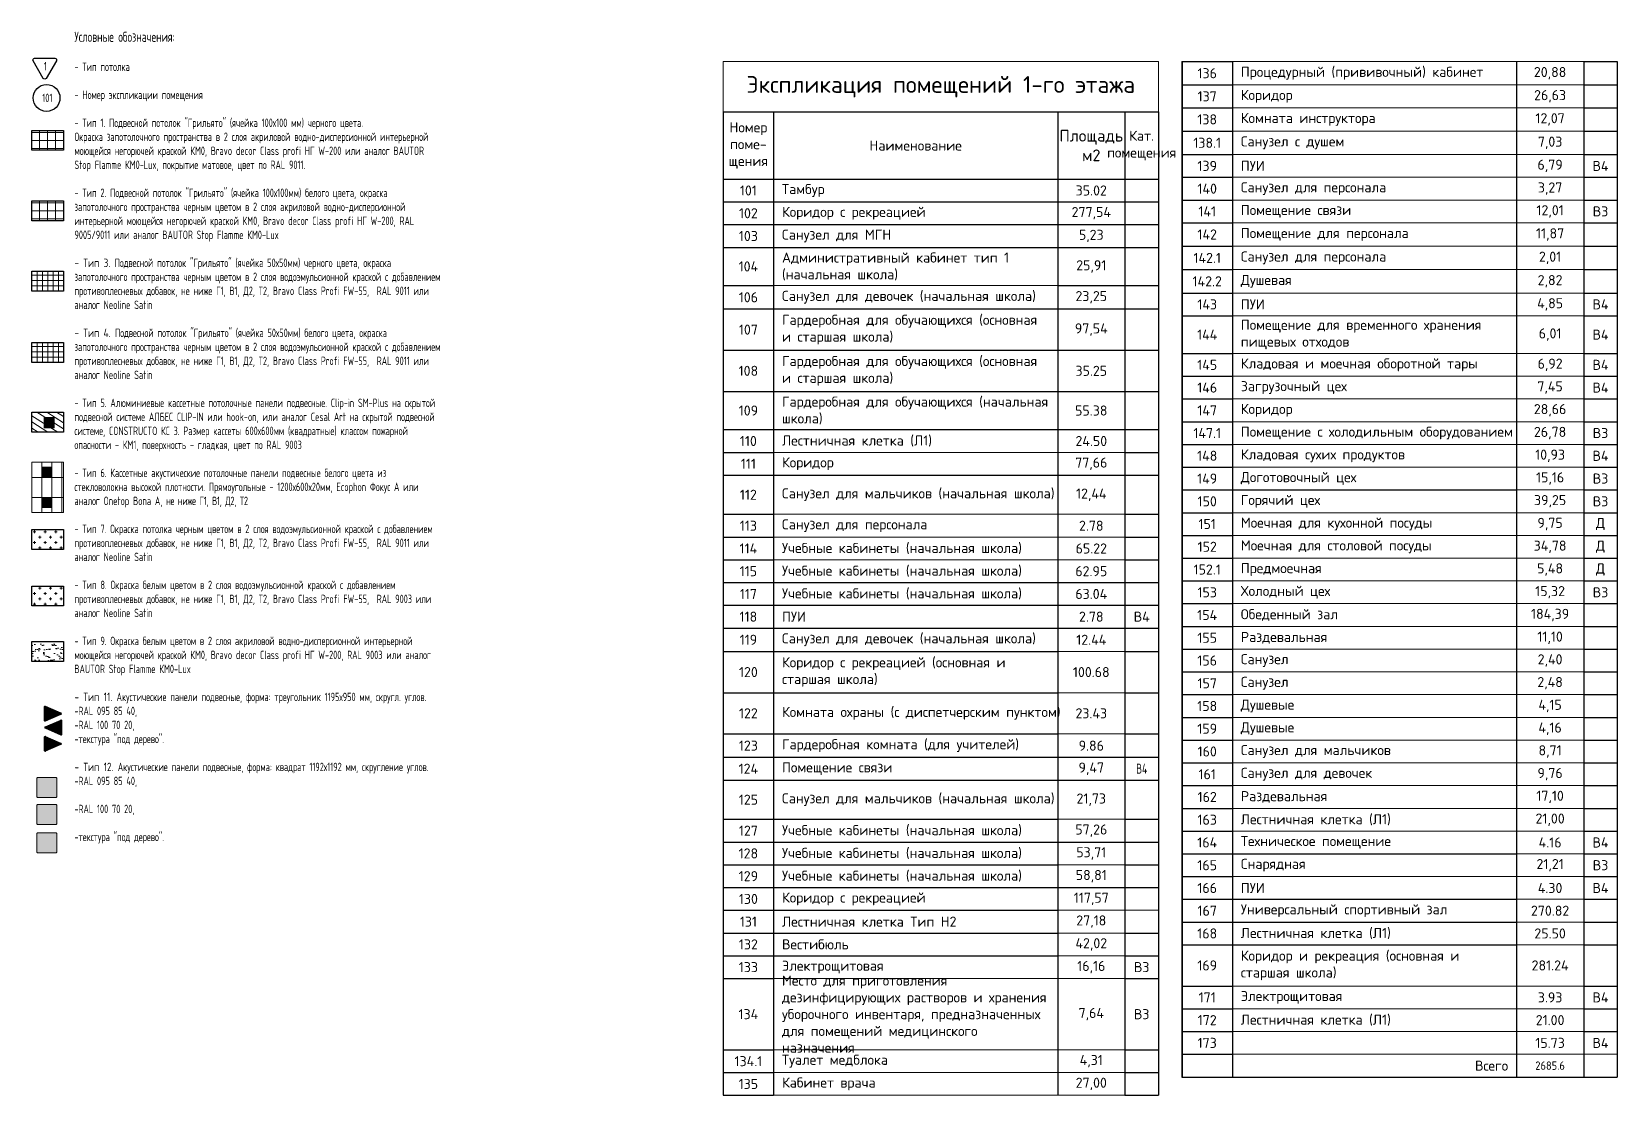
# Model space of a CAD drawing. Header units: millimetres. Extents: x -510890 to 418982, y -118257 to 141350.
# Drawn here: x -214559 to -167370, y 14563 to 46218 of the extents above; entities that cross this region are included whole.
import ezdxf

# ---------------------------------------------------------------- set-up
doc = ezdxf.new("R2010")
doc.units = ezdxf.units.MM
for name, color, linetype, lineweight in [('АР_Полы_Штриховка', 252, 'Continuous', 0), ('АР_Потолки_Штриховка', 252, 'Continuous', 0), ('АР_Потолок_Грильято_черный_100х100', 250, 'Continuous', 5)]:
    doc.layers.add(name, color=color, linetype=linetype, lineweight=lineweight)
for name, color, linetype, lineweight, true_color in [('АР_Потолок_RAL 095 85 40', 7, 'Continuous', 5, 0xddc87a), ('АР_Потолок_RAL 100 70 20', 7, 'Continuous', 5, 0xb3ac85), ('АР_Потолок_Грильято_белый_100х100', 7, 'Continuous', 5, 0xff7070), ('АР_Потолок_Грильято_белый_50х50', 7, 'Continuous', 5, 0x8e00bd), ('АР_Потолок_Грильято_черный_50х50', 7, 'Continuous', 5, 0xfa3e00), ('АР_Потолок_Покраска', 7, 'Continuous', 5, 0x007399), ('АР_Потолок_Текстура дерево', 7, 'Continuous', 5, 0xe7bf8e)]:
    doc.layers.add(name, color=color, linetype=linetype, lineweight=lineweight, true_color=true_color)
doc.layers.add('АР_Таблицы', color=250, linetype='Continuous')
doc.styles.add('ISOCPEUR', font='isocpeur.ttf', dxfattribs={"height": 800})
doc.styles.add('ISOCPEUR_2', font='isocpeur.ttf', dxfattribs={"width": 0.9, "height": 300})
doc.styles.add('Архитект', font='isocpeur.ttf', dxfattribs={"width": 0.8, "oblique": 8})

msp = doc.modelspace()

# ---------------------------------------------------------------- texts
at = {"char_height": 250, "attachment_point": 1, "style": 'ISOCPEUR'}
for s, insert, width in [('\\A1;{\\H1.2x;\\W0.7;Условные обозначения: \\H1.66667x;\\P\\pxql;\\H0.5x;\\P\\A0;- Тип потолка\\P\\P- Номер экспликации помещения\\P\\P\\pq*;- Тип 1. Подвесной потолок "Грильято" (ячейка 100х100 мм) черного цвета. \\P\\pql;Окраска запотолочного пространства в 2 слоя акриловой водно-дисперсионной интерьерной моющейся негорючей краской КМ0, Bravo decor Class profi НГ W-200 или аналог BAUTOR Stop Flamme КМ0-Lux, покрытие матовое, цвет по RAL 9011.\\P\\P\\pq*;- Тип 2. Подвесной потолок "Грильято" (ячейка 100х100мм) белого цвета, окраска запотолочного пространства черным цветом в 2 слоя акриловой водно-дисперсионной интерьерной моющейся негорючей краской КМ0, Bravo decor Class profi НГ W-200, RAL 9005/9011 или аналог BAUTOR Stop Flamme КМ0-Lux{\\W0.8; }\\P\\P\\W0.8;- Тип 3. \\W0.7;Подвесной потолок "Грильято" (ячейка 50х50мм) черного цвета, окраска запотолочного пространства черным цветом в 2 слоя водоэмульсионной краской с добавлением противоплесневых добавок, не ниже Г1, В1, Д2, Т2, Bravo Class Profi FW-55,  RAL 9011 или аналог Neoline Satin\\P\\W0.8;\\P- Тип 4. \\W0.7;Подвесной потолок "Грильято" (ячейка 50х50мм) белого цвета, окраска запотолочного пространства черным цветом в 2 слоя водоэмульсионной краской с добавлением противоплесневых добавок, не ниже Г1, В1, Д2, Т2, Bravo Class Profi FW-55,  RAL 9011 или аналог Neoline Satin \\P\\P\\pql;- Тип 5. Алюминиевые кассетные потолочные панели подвесные. Clip-in SM-Plus на скрытой подвесной системе АЛБЕС CLIP-IN или hook-on, или аналог Cesal Art на скрытой подвесной системе, CONSTRUCTO КС З. Размер кассеты 600х600мм (квадратные) классом пожарной опасности - КМ1, поверхность - гладкая, цвет по RAL 9003 \\P\\P\\pq*;- Тип 6. Кассетные акустические потолочные панели подвесные белого цвета из стекловолокна высокой плотности. Прямоугольные - 1200х600х20мм, Ecophon Фокус А или аналог Onetop Bona A, \\T0.95;не ниже Г1, В1, Д2, Т2 \\T1;\\P\\P\\pql;- Тип 7. Окраска потолка черным цветом в 2 слоя водоэмульсионной краской с добавлением противоплесневых добавок, не ниже Г1, В1, Д2, Т2, Bravo Class Profi FW-55,  RAL 9011 или аналог Neoline Satin \\P\\P- Тип 8. Окраска белым цветом в 2 слоя водоэмульсионной краской с добавлением противоплесневых добавок, не ниже Г1, В1, Д2, Т2, Bravo Class Profi FW-55,  RAL 9003 или аналог Neoline Satin \\P\\P- Тип 9. Окраска белым цветом в 2 слоя акриловой водно-дисперсионной интерьерной моющейся негорючей краской КМ0, Bravo decor Class profi НГ W-200, RAL 9003 или аналог BAUTOR Stop Flamme КМ0-Lux \\P\\W0.8;\\P- Тип 11. \\W0.7;Акустические панели подвесные, форма: треугольник 1195х950 мм, скругл. углов.\\P\\pq*;-RAL 095 85 40, \\P-RAL 100 70 20, \\P-текстура "под дерево".\\P\\P\\pql;\\W0.8;- Тип 12. \\W0.7;Акустические панели подвесные, форма: квадрат 1192х1192 мм, скругление углов.\\P\\pq*;-RAL 095 85 40, \\P\\P-RAL 100 70 20, \\P\\C7;\\P-текстура "под дерево".}', (-213287, 46215.5), 10676.736), ('{\\W0.7;1}', (-214197.6, 45317.8), 294.334), ('{\\W0.7;101}', (-214244.7, 44372.8), 294.334)]:
    msp.add_mtext(s, dxfattribs=dict(at, insert=insert, width=width))

# ---------------------------------------------------------------- blocks, each defined once
blk = doc.blocks.new('*T98')
at = {"layer": 'Defpoints', "color": 8, "linetype": 'ByBlock', "lineweight": 0, "ltscale": 1000, "transparency": 16777216}
for p, q in [((0, 0), (12955, 0)), ((0, 0), (0, -1500)), ((12955, 0), (12955, -1500))]:
    blk.add_line(p, q, dxfattribs=at)
at = {"layer": 'АР_Таблицы', "color": 0, "linetype": 'ByBlock', "lineweight": -2, "ltscale": 1000, "transparency": 16777216}
for p, q in [((13655, 0), (15155, 0)), ((25610, 0), (26610, 0)), ((13655, -697), (15155, -697)), ((25610, -697), (26610, -697)), ((13655, -1374), (15155, -1374)), ((25610, -1374), (26610, -1374)), ((13655, -2071), (15155, -2071)), ((25610, -2071), (26610, -2071)), ((13655, -2768), (15155, -2768)), ((25610, -2768), (26610, -2768)), ((13655, -3445), (15155, -3445)), ((25610, -3445), (26610, -3445)), ((0, -4177), (12955, -4177)), ((13655, -4122), (15155, -4122)), ((25610, -4122), (26610, -4122)), ((0, -4854), (12955, -4854)), ((13655, -4798), (15155, -4798)), ((25610, -4798), (26610, -4798)), ((0, -5531), (12955, -5531)), ((13655, -5495), (15155, -5495)), ((25610, -5495), (26610, -5495)), ((13655, -6192), (15155, -6192)), ((25610, -6192), (26610, -6192)), ((0, -6668), (1500, -6668)), ((9955, -6668), (12955, -6668)), ((13655, -6889), (15155, -6889)), ((25610, -6889), (26610, -6889)), ((0, -7365), (12955, -7365)), ((13655, -7566), (15155, -7566)), ((25610, -7566), (26610, -7566)), ((0, -8592), (12955, -8592)), ((13655, -8688), (15155, -8688)), ((25610, -8688), (26610, -8688)), ((13655, -9365), (15155, -9365)), ((25610, -9365), (26610, -9365)), ((0, -9818), (12955, -9818)), ((13655, -10042), (15155, -10042)), ((25610, -10042), (26610, -10042)), ((13655, -10719), (15155, -10719)), ((25610, -10719), (26610, -10719)), ((0, -10955), (12955, -10955)), ((0, -11632), (1500, -11632)), ((11955, -11632), (12955, -11632)), ((13655, -11396), (15155, -11396)), ((25610, -11396), (26610, -11396)), ((13655, -12073), (15155, -12073)), ((25610, -12073), (26610, -12073)), ((0, -12309), (12955, -12309)), ((13655, -12750), (23610, -12750)), ((25610, -12750), (26610, -12750)), ((0, -13476), (1500, -13476)), ((11955, -13476), (12955, -13476)), ((13655, -13427), (15155, -13427)), ((25610, -13427), (26610, -13427)), ((0, -14153), (1500, -14153)), ((11955, -14153), (12955, -14153)), ((13655, -14103), (15155, -14103)), ((25610, -14103), (26610, -14103)), ((0, -14830), (1500, -14830)), ((11955, -14830), (12955, -14830)), ((13655, -14780), (15155, -14780)), ((25610, -14780), (26610, -14780)), ((0, -15507), (12955, -15507)), ((13655, -15457), (15155, -15457)), ((25610, -15457), (26610, -15457)), ((0, -16184), (12955, -16184)), ((13655, -16134), (15155, -16134)), ((25610, -16134), (26610, -16134)), ((0, -16861), (12955, -16861)), ((13655, -16811), (15155, -16811)), ((25610, -16811), (26610, -16811)), ((0, -17558), (9955, -17558)), ((11955, -17558), (12955, -17558)), ((13655, -17488), (15155, -17488)), ((25610, -17488), (26610, -17488)), ((13655, -18165), (15155, -18165)), ((25610, -18165), (26610, -18165)), ((0, -18785), (9955, -18785)), ((11955, -18785), (12955, -18785)), ((13655, -18842), (15155, -18842)), ((25610, -18842), (26610, -18842)), ((13655, -19519), (15155, -19519)), ((25610, -19519), (26610, -19519)), ((0, -20012), (9955, -20012)), ((11955, -20012), (12955, -20012)), ((13655, -20196), (15155, -20196)), ((25610, -20196), (26610, -20196)), ((0, -20708), (12955, -20708)), ((13655, -20873), (15155, -20873)), ((25610, -20873), (26610, -20873)), ((0, -21385), (12955, -21385)), ((13655, -21550), (15155, -21550)), ((25610, -21550), (26610, -21550)), ((0, -22552), (9955, -22552)), ((11955, -22552), (12955, -22552)), ((13655, -22227), (15155, -22227)), ((25610, -22227), (26610, -22227)), ((13655, -22903), (15155, -22903)), ((25610, -22903), (26610, -22903)), ((0, -23229), (12955, -23229)), ((13655, -23580), (23610, -23580)), ((25610, -23580), (26610, -23580)), ((0, -23906), (9955, -23906)), ((11955, -23906), (12955, -23906)), ((13655, -24257), (15155, -24257)), ((25610, -24257), (26610, -24257)), ((0, -24583), (12955, -24583)), ((13655, -24934), (23610, -24934)), ((25610, -24934), (26610, -24934)), ((0, -25260), (9955, -25260)), ((0, -25937), (9955, -25937)), ((11955, -25937), (12955, -25937)), ((13655, -25611), (23610, -25611)), ((25610, -25611), (26610, -25611)), ((13655, -26288), (23610, -26288)), ((25610, -26288), (26610, -26288)), ((0, -26614), (9955, -26614)), ((11955, -26614), (12955, -26614)), ((0, -27291), (1500, -27291)), ((11955, -27291), (12955, -27291)), ((13655, -27515), (15155, -27515)), ((25610, -27515), (26610, -27515)), ((13655, -28192), (15155, -28192)), ((25610, -28192), (26610, -28192)), ((13655, -28869), (15155, -28869)), ((25610, -28869), (26610, -28869)), ((0, -29413), (1500, -29413)), ((11955, -29413), (12955, -29413)), ((13655, -29546), (15155, -29546)), ((0, -30090), (1500, -30090)), ((11955, -30090), (12955, -30090)), ((0, -30767), (1500, -30767)), ((11955, -30767), (12955, -30767))]:
    blk.add_line(p, q, dxfattribs=at)
at = {"layer": 'АР_Таблицы', "color": 0, "linetype": 'ByBlock', "lineweight": 30, "ltscale": 1000, "transparency": 16777216}
for p, q in [((13655, 0), (13655, -30223)), ((15155, 0), (15155, -30223)), ((23610, 0), (23610, -30223)), ((25610, 0), (25610, -30223)), ((26610, 0), (26610, -30223)), ((0, -1500), (12955, -1500)), ((0, -1500), (0, -30767)), ((1500, -1500), (1500, -30767)), ((9955, -1500), (9955, -30767)), ((11955, -1500), (11955, -30767)), ((12955, -1500), (12955, -30767)), ((0, -3500), (12955, -3500)), ((13655, -30223), (26610, -30223))]:
    blk.add_line(p, q, dxfattribs=at)
at = {"layer": 'АР_Таблицы', "color": 0, "linetype": 'ByBlock', "lineweight": 9, "ltscale": 1000, "transparency": 16777216}
for p, q in [((15155, 0), (25610, 0)), ((15155, -697), (25610, -697)), ((15155, -1374), (25610, -1374)), ((15155, -2071), (25610, -2071)), ((15155, -2768), (25610, -2768)), ((15155, -3445), (25610, -3445)), ((15155, -4122), (25610, -4122)), ((15155, -4798), (25610, -4798)), ((15155, -5495), (25610, -5495)), ((15155, -6192), (25610, -6192)), ((1500, -6668), (9955, -6668)), ((15155, -6889), (25610, -6889)), ((15155, -7566), (25610, -7566)), ((15155, -8688), (25610, -8688)), ((15155, -9365), (25610, -9365)), ((15155, -10042), (25610, -10042)), ((15155, -10719), (25610, -10719)), ((1500, -11632), (11955, -11632)), ((15155, -11396), (25610, -11396)), ((15155, -12073), (25610, -12073)), ((23610, -12750), (25610, -12750)), ((1500, -13476), (11955, -13476)), ((15155, -13427), (25610, -13427)), ((1500, -14153), (11955, -14153)), ((15155, -14103), (25610, -14103)), ((1500, -14830), (11955, -14830)), ((15155, -14780), (25610, -14780)), ((15155, -15457), (25610, -15457)), ((15155, -16134), (25610, -16134)), ((15155, -16811), (25610, -16811)), ((9955, -17558), (11955, -17558)), ((15155, -17488), (25610, -17488)), ((15155, -18165), (25610, -18165)), ((9955, -18785), (11955, -18785)), ((15155, -18842), (25610, -18842)), ((15155, -19519), (25610, -19519)), ((9955, -20012), (11955, -20012)), ((15155, -20196), (25610, -20196)), ((15155, -20873), (25610, -20873)), ((15155, -21550), (25610, -21550)), ((9955, -22552), (11955, -22552)), ((15155, -22227), (25610, -22227)), ((15155, -22903), (25610, -22903)), ((23610, -23580), (25610, -23580)), ((9955, -23906), (11955, -23906)), ((15155, -24257), (25610, -24257)), ((23610, -24934), (25610, -24934)), ((9955, -25260), (12955, -25260)), ((9955, -25937), (11955, -25937)), ((23610, -25611), (25610, -25611)), ((23610, -26288), (25610, -26288)), ((9955, -26614), (11955, -26614)), ((1500, -27291), (11955, -27291)), ((15155, -27515), (25610, -27515)), ((15155, -28192), (25610, -28192)), ((15155, -28869), (25610, -28869)), ((1500, -29413), (11955, -29413)), ((23610, -29546), (25610, -29546)), ((1500, -30090), (11955, -30090)), ((1500, -30767), (11955, -30767))]:
    blk.add_line(p, q, dxfattribs=at)
at = {"layer": 'АР_Таблицы', "color": 0, "linetype": 'ByBlock', "lineweight": 13, "ltscale": 1000, "transparency": 16777216}
for p, q in [((15155, -29546), (23610, -29546)), ((25610, -29546), (26610, -29546))]:
    blk.add_line(p, q, dxfattribs=at)
at = {"layer": 'АР_Таблицы', "ltscale": 1000, "transparency": 16777216}
for s, insert, char_height, width, attachment_point, style in [('Экспликация помещений 1-го этажа', (6477, -750), 500, 12854.8, 5, 'ISOCPEUR'), ('136', (14405, -348), 300, 1223.08, 5, 'ISOCPEUR'), ('Процедурный (прививочный) кабинет', (15405, -348), 300, 7954.8, 4, 'ISOCPEUR'), ('20,88', (24610, -348), 300, 1500, 5, 'ISOCPEUR'), ('137', (14405, -1035), 300, 1223.08, 5, 'ISOCPEUR'), ('Коридор', (15405, -1035), 300, 7954.8, 4, 'ISOCPEUR'), ('26,63', (24610, -1035), 300, 1500, 5, 'ISOCPEUR'), ('Номер поме- щения', (750, -2500), 300, 1400, 5, 'ISOCPEUR'), ('138', (14405, -1722), 300, 1223.08, 5, 'ISOCPEUR'), ('Комната инструктора ', (15405, -1722), 300, 7954.8, 4, 'ISOCPEUR'), ('12,07', (24610, -1722), 300, 1500, 5, 'ISOCPEUR'), ('Наименование', (5727, -2500), 300, 8354.8, 5, 'ISOCPEUR'), ('Площадь м2', (10955, -2500), 350, 1900, 5, 'ISOCPEUR'), ('Кат. помещения', (12455, -2500), 300, 900, 5, 'ISOCPEUR'), ('138.1', (14405, -2419), 300, 1223.08, 5, 'ISOCPEUR'), ('Санузел с душем', (15405, -2419), 300, 7954.8, 4, 'ISOCPEUR'), ('7,03', (24610, -2419), 300, 1500, 5, 'ISOCPEUR'), ('139', (14405, -3106), 300, 1223.08, 5, 'ISOCPEUR'), ('ПУИ', (15405, -3106), 300, 7954.8, 4, 'ISOCPEUR'), ('6,79', (24610, -3106), 300, 1500, 5, 'ISOCPEUR'), ('{\\C1;В4}', (26110, -3106), 300, 900, 5, 'ISOCPEUR'), ('101', (750, -3838), 300, 1223.08, 5, 'ISOCPEUR'), ('Тамбур', (1750, -3838), 300, 7954.8, 4, 'ISOCPEUR'), ('35.02', (10955, -3838), 300, 1500, 5, 'ISOCPEUR'), ('140', (14405, -3783), 300, 1223.08, 5, 'ISOCPEUR'), ('Санузел для персонала', (15405, -3783), 300, 7954.8, 4, 'ISOCPEUR'), ('3,27', (24610, -3783), 300, 1500, 5, 'ISOCPEUR'), ('102', (750, -4515), 300, 1223.08, 5, 'ISOCPEUR'), ('Коридор с рекреацией', (1750, -4515), 300, 7954.8, 4, 'ISOCPEUR'), ('277,54', (10955, -4515), 300, 1500, 5, 'ISOCPEUR'), ('141', (14405, -4460), 300, 1223.08, 5, 'ISOCPEUR'), ('Помещение связи', (15405, -4460), 300, 7954.8, 4, 'ISOCPEUR'), ('12,01', (24610, -4460), 300, 1500, 5, 'ISOCPEUR'), ('{\\C240;\\c2367469;В3}', (26110, -4460), 300, 900, 5, 'ISOCPEUR'), ('103', (750, -5192), 300, 1223.08, 5, 'ISOCPEUR'), ('Санузел для МГН', (1750, -5192), 300, 7954.8, 4, 'ISOCPEUR'), ('5,23', (10955, -5192), 300, 1500, 5, 'ISOCPEUR'), ('142', (14405, -5147), 300, 1223.08, 5, 'ISOCPEUR'), ('Помещение для персонала ', (15405, -5147), 300, 7954.8, 4, 'ISOCPEUR'), ('11,87', (24610, -5147), 300, 1500, 5, 'ISOCPEUR'), ('Санузел для персонала', (15405, -5844), 300, 7954.8, 4, 'ISOCPEUR'), ('2,01', (24610, -5844), 300, 1500, 5, 'ISOCPEUR'), ('104', (750, -6099), 300, 1223.08, 5, 'ISOCPEUR'), ('Административный кабинет тип 1 (начальная школа)', (1750, -6099), 300, 7954.8, 4, 'ISOCPEUR'), ('25,91', (10955, -6099), 300, 1500, 5, 'ISOCPEUR'), ('142.1', (14405, -5844), 300, 1223.08, 5, 'ISOCPEUR'), ('142.2', (14405, -6541), 300, 1223.08, 5, 'ISOCPEUR'), ('Душевая', (15405, -6541), 300, 7954.8, 4, 'ISOCPEUR'), ('2,82', (24610, -6541), 300, 1500, 5, 'ISOCPEUR'), ('106', (750, -7016), 300, 1223.08, 5, 'ISOCPEUR'), ('Санузел для девочек (начальная школа)', (1750, -7016), 300, 7954.8, 4, 'ISOCPEUR'), ('23,25', (10955, -7016), 300, 1500, 5, 'ISOCPEUR'), ('143', (14405, -7228), 300, 1223.08, 5, 'ISOCPEUR'), ('ПУИ', (15405, -7228), 300, 7954.8, 4, 'ISOCPEUR'), ('4,85', (24610, -7228), 300, 1500, 5, 'ISOCPEUR'), ('{\\C1;В4}', (26110, -7228), 300, 900, 5, 'ISOCPEUR'), ('Гардеробная для обучающихся (основная и старшая школа)', (1750, -7978), 300, 7954.8, 4, 'ISOCPEUR'), ('107', (750, -7978), 300, 1223.08, 5, 'ISOCPEUR'), ('97,54', (10955, -7978), 300, 1500, 5, 'ISOCPEUR'), ('144', (14405, -8127), 300, 1223.08, 5, 'ISOCPEUR'), ('Помещение для временного хранения пищевых отходов', (15405, -8127), 300, 7954.8, 4, 'ISOCPEUR'), ('6,01', (24610, -8127), 300, 1500, 5, 'ISOCPEUR'), ('{\\C1;В4}', (26110, -8127), 300, 900, 5, 'ISOCPEUR'), ('Гардеробная для обучающихся (основная и старшая школа)', (1750, -9205), 300, 7954.8, 4, 'ISOCPEUR'), ('145', (14405, -9027), 300, 1223.08, 5, 'ISOCPEUR'), ('Кладовая и моечная оборотной тары', (15405, -9027), 300, 7954.8, 4, 'ISOCPEUR'), ('6,92', (24610, -9027), 300, 1500, 5, 'ISOCPEUR'), ('{\\C1;В4}', (26110, -9027), 300, 900, 5, 'ISOCPEUR'), ('108', (750, -9205), 300, 1223.08, 5, 'ISOCPEUR'), ('35.25', (10955, -9205), 300, 1500, 5, 'ISOCPEUR'), ('146', (14405, -9703), 300, 1223.08, 5, 'ISOCPEUR'), ('Загрузочный цех', (15405, -9703), 300, 7954.8, 4, 'ISOCPEUR'), ('7,45', (24610, -9703), 300, 1500, 5, 'ISOCPEUR'), ('{\\C1;В4}', (26110, -9703), 300, 900, 5, 'ISOCPEUR'), ('109', (750, -10387), 300, 1223.08, 5, 'ISOCPEUR'), ('Гардеробная для обучающихся (начальная школа)', (1750, -10387), 300, 7954.8, 4, 'ISOCPEUR'), ('55.38', (10955, -10387), 300, 1500, 5, 'ISOCPEUR'), ('147', (14405, -10380), 300, 1223.08, 5, 'ISOCPEUR'), ('Коридор ', (15405, -10380), 300, 7954.8, 4, 'ISOCPEUR'), ('28,66', (24610, -10380), 300, 1500, 5, 'ISOCPEUR'), ('110', (750, -11294), 300, 1223.08, 5, 'ISOCPEUR'), ('Лестничная клетка (Л1)', (1750, -11294), 300, 7954.8, 4, 'ISOCPEUR'), ('24.50', (10955, -11294), 300, 1500, 5, 'ISOCPEUR'), ('147.1', (14405, -11057), 300, 1223.08, 5, 'ISOCPEUR'), ('Помещение с холодильным оборудованием', (15405, -11057), 300, 7954.8, 4, 'ISOCPEUR'), ('26,78', (24610, -11057), 300, 1500, 5, 'ISOCPEUR'), ('{\\C1;В3}', (26110, -11057), 300, 900, 5, 'ISOCPEUR'), ('Коридор', (1750, -11971), 300, 7954.8, 4, 'ISOCPEUR'), ('77,66', (10955, -11971), 300, 1500, 5, 'ISOCPEUR'), ('148', (14405, -11734), 300, 1223.08, 5, 'ISOCPEUR'), ('Кладовая сухих продуктов', (15405, -11734), 300, 7954.8, 4, 'ISOCPEUR'), ('10,93', (24610, -11734), 300, 1500, 5, 'ISOCPEUR'), ('{\\C1;В4}', (26110, -11734), 300, 900, 5, 'ISOCPEUR'), ('111', (750, -11971), 300, 1223.08, 5, 'ISOCPEUR'), ('149', (14405, -12411), 300, 1223.08, 5, 'ISOCPEUR'), ('Доготовочный цех', (15405, -12411), 300, 7954.8, 4, 'ISOCPEUR'), ('15,16', (24610, -12411), 300, 1500, 5, 'ISOCPEUR'), ('{\\C1;В3}', (26110, -12411), 300, 900, 5, 'ISOCPEUR'), ('Санузел для мальчиков (начальная школа)', (1750, -12893), 300, 7954.8, 4, 'ISOCPEUR'), ('12,44', (10955, -12893), 300, 1500, 5, 'ISOCPEUR'), ('112', (750, -12893), 300, 1223.08, 5, 'ISOCPEUR'), ('150', (14405, -13088), 300, 1223.08, 5, 'ISOCPEUR'), ('Горячий цех', (15405, -13088), 300, 7954.8, 4, 'ISOCPEUR'), ('39,25', (24610, -13088), 300, 1500, 5, 'ISOCPEUR'), ('{\\C1;В3}', (26110, -13088), 300, 900, 5, 'ISOCPEUR'), ('113', (750, -13815), 300, 1223.08, 5, 'ISOCPEUR'), ('Санузел для персонала', (1750, -13815), 300, 7954.8, 4, 'ISOCPEUR'), ('2.78', (10955, -13815), 300, 1500, 5, 'ISOCPEUR'), ('151', (14405, -13765), 300, 1223.08, 5, 'ISOCPEUR'), ('Моечная для кухонной посуды', (15405, -13765), 300, 7954.8, 4, 'ISOCPEUR'), ('9,75', (24610, -13765), 300, 1500, 5, 'ISOCPEUR'), ('{\\C1;Д}', (26110, -13765), 300, 900, 5, 'ISOCPEUR'), ('114', (750, -14492), 300, 1223.08, 5, 'ISOCPEUR'), ('Учебные кабинеты (начальная школа)', (1750, -14492), 300, 7954.8, 4, 'ISOCPEUR'), ('65.22', (10955, -14492), 300, 1500, 5, 'ISOCPEUR'), ('152', (14405, -14442), 300, 1223.08, 5, 'ISOCPEUR'), ('Моечная для столовой посуды', (15405, -14442), 300, 7954.8, 4, 'ISOCPEUR'), ('34,78', (24610, -14442), 300, 1500, 5, 'ISOCPEUR'), ('{\\C1;Д}', (26110, -14442), 300, 900, 5, 'ISOCPEUR'), ('115', (750, -15168), 300, 1223.08, 5, 'ISOCPEUR'), ('Учебные кабинеты (начальная школа)', (1750, -15168), 300, 7954.8, 4, 'ISOCPEUR'), ('62.95', (10955, -15168), 300, 1500, 5, 'ISOCPEUR'), ('152.1', (14405, -15119), 300, 1223.08, 5, 'ISOCPEUR'), ('Предмоечная ', (15405, -15119), 300, 7954.8, 4, 'ISOCPEUR'), ('5,48', (24610, -15119), 300, 1500, 5, 'ISOCPEUR'), ('{\\C1;Д}', (26110, -15119), 300, 900, 5, 'ISOCPEUR'), ('117', (750, -15845), 300, 1223.08, 5, 'ISOCPEUR'), ('Учебные кабинеты (начальная школа)', (1750, -15845), 300, 7954.8, 4, 'ISOCPEUR'), ('63.04', (10955, -15845), 300, 1500, 5, 'ISOCPEUR'), ('153', (14405, -15796), 300, 1223.08, 5, 'ISOCPEUR'), ('Холодный цех', (15405, -15796), 300, 7954.8, 4, 'ISOCPEUR'), ('15,32', (24610, -15796), 300, 1500, 5, 'ISOCPEUR'), ('{\\C1;В3}', (26110, -15796), 300, 900, 5, 'ISOCPEUR'), ('118', (750, -16522), 300, 1223.08, 5, 'ISOCPEUR'), ('ПУИ', (1750, -16522), 300, 7954.8, 4, 'ISOCPEUR'), ('2.78', (10955, -16522), 300, 1500, 5, 'ISOCPEUR'), ('{\\C1;В4}', (12455, -16522), 300, 900, 5, 'ISOCPEUR'), ('154', (14405, -16473), 300, 1223.08, 5, 'ISOCPEUR'), ('Обеденный зал', (15405, -16473), 300, 7954.8, 4, 'ISOCPEUR'), ('184,39', (24610, -16473), 300, 1500, 5, 'ISOCPEUR'), ('Санузел для девочек (начальная школа)', (1750, -17209), 300, 7954.8, 4, 'ISOCPEUR'), ('Раздевальная', (15405, -17150), 300, 7954.8, 4, 'ISOCPEUR'), ('11,10', (24610, -17150), 300, 1500, 5, 'ISOCPEUR'), ('119', (750, -17209), 300, 1223.08, 5, 'ISOCPEUR'), ('12.44', (10955, -17209), 300, 1500, 5, 'ISOCPEUR'), ('155', (14405, -17150), 300, 1223.08, 5, 'ISOCPEUR'), ('Коридор с рекреацией (основная и старшая школа)', (1750, -18171), 300, 7954.8, 4, 'ISOCPEUR'), ('156', (14405, -17827), 300, 1223.08, 5, 'ISOCPEUR'), ('Санузел', (15405, -17827), 300, 7954.8, 4, 'ISOCPEUR'), ('2,40', (24610, -17827), 300, 1500, 5, 'ISOCPEUR'), ('120', (750, -18171), 300, 1223.08, 5, 'ISOCPEUR'), ('100.68', (10955, -18171), 300, 1500, 5, 'ISOCPEUR'), ('157', (14405, -18503), 300, 1223.08, 5, 'ISOCPEUR'), ('Санузел', (15405, -18503), 300, 7954.8, 4, 'ISOCPEUR'), ('2,48', (24610, -18503), 300, 1500, 5, 'ISOCPEUR'), ('122', (750, -19398), 300, 1223.08, 5, 'ISOCPEUR'), ('Комната охраны (с диспетчерским пунктом)', (1750, -19398), 300, 7954.8, 4, 'ISOCPEUR'), ('23.43', (10955, -19398), 300, 1500, 5, 'ISOCPEUR'), ('158', (14405, -19180), 300, 1223.08, 5, 'ISOCPEUR'), ('Душевые', (15405, -19180), 300, 7954.8, 4, 'ISOCPEUR'), ('4,15', (24610, -19180), 300, 1500, 5, 'ISOCPEUR'), ('159', (14405, -19857), 300, 1223.08, 5, 'ISOCPEUR'), ('Душевые', (15405, -19857), 300, 7954.8, 4, 'ISOCPEUR'), ('4,16', (24610, -19857), 300, 1500, 5, 'ISOCPEUR'), ('123', (750, -20360), 300, 1223.08, 5, 'ISOCPEUR'), ('Гардеробная комната (для учителей)', (1750, -20360), 300, 7954.8, 4, 'ISOCPEUR'), ('9.86', (10955, -20360), 300, 1500, 5, 'ISOCPEUR'), ('160', (14405, -20534), 300, 1223.08, 5, 'ISOCPEUR'), ('Санузел для мальчиков', (15405, -20534), 300, 7954.8, 4, 'ISOCPEUR'), ('8,71', (24610, -20534), 300, 1500, 5, 'ISOCPEUR'), ('124', (750, -21047), 300, 1223.08, 5, 'ISOCPEUR'), ('Помещение связи', (1750, -21047), 300, 7954.8, 4, 'ISOCPEUR'), ('9,47', (10955, -21047), 300, 1500, 5, 'ISOCPEUR'), ('{\\Q0;\\W0.7;\\C1;В4}', (12455, -21047), 300, 900, 5, 'Архитект'), ('161', (14405, -21211), 300, 1223.08, 5, 'ISOCPEUR'), ('Санузел для девочек', (15405, -21211), 300, 7954.8, 4, 'ISOCPEUR'), ('9,76', (24610, -21211), 300, 1500, 5, 'ISOCPEUR'), ('17,10', (24610, -21888), 300, 1500, 5, 'ISOCPEUR'), ('125', (750, -21969), 300, 1223.08, 5, 'ISOCPEUR'), ('Санузел для мальчиков (начальная школа)', (1750, -21969), 300, 7954.8, 4, 'ISOCPEUR'), ('21,73', (10955, -21969), 300, 1500, 5, 'ISOCPEUR'), ('162', (14405, -21888), 300, 1223.08, 5, 'ISOCPEUR'), ('Раздевальная', (15405, -21888), 300, 7954.8, 4, 'ISOCPEUR'), ('163', (14405, -22565), 300, 1223.08, 5, 'ISOCPEUR'), ('Лестничная клетка (Л1)', (15405, -22565), 300, 7954.8, 4, 'ISOCPEUR'), ('21,00', (24610, -22565), 300, 1500, 5, 'ISOCPEUR'), ('127', (750, -22891), 300, 1223.08, 5, 'ISOCPEUR'), ('Учебные кабинеты (начальная школа)', (1750, -22891), 300, 7954.8, 4, 'ISOCPEUR'), ('57,26', (10955, -22891), 300, 1500, 5, 'ISOCPEUR'), ('164', (14405, -23242), 300, 1223.08, 5, 'ISOCPEUR'), ('Техническое помещение', (15405, -23242), 300, 7954.8, 4, 'ISOCPEUR'), ('4.16', (24610, -23242), 300, 1500, 5, 'ISOCPEUR'), ('{\\C1;В4}', (26110, -23242), 300, 900, 5, 'ISOCPEUR'), ('128', (750, -23568), 300, 1223.08, 5, 'ISOCPEUR'), ('Учебные кабинеты (начальная школа)', (1750, -23568), 300, 7954.8, 4, 'ISOCPEUR'), ('53,71', (10955, -23568), 300, 1500, 5, 'ISOCPEUR'), ('Учебные кабинеты (начальная школа)', (1750, -24245), 300, 7954.8, 4, 'ISOCPEUR'), ('58,81', (10955, -24245), 300, 1500, 5, 'ISOCPEUR'), ('165', (14405, -23919), 300, 1223.08, 5, 'ISOCPEUR'), ('Снарядная', (15405, -23919), 300, 7954.8, 4, 'ISOCPEUR'), ('21,21', (24610, -23919), 300, 1500, 5, 'ISOCPEUR'), ('{\\C1;В3}', (26110, -23919), 300, 900, 5, 'ISOCPEUR'), ('129', (750, -24245), 300, 1223.08, 5, 'ISOCPEUR'), ('166', (14405, -24596), 300, 1223.08, 5, 'ISOCPEUR'), ('{\\C256;\\c0;ПУИ}', (15405, -24596), 300, 7954.8, 4, 'ISOCPEUR'), ('4.30', (24610, -24596), 300, 1500, 5, 'ISOCPEUR'), ('{\\C1;В4}', (26110, -24596), 300, 900, 5, 'ISOCPEUR'), ('130', (750, -24922), 300, 1223.08, 5, 'ISOCPEUR'), ('Коридор с рекреацией', (1750, -24922), 300, 7954.8, 4, 'ISOCPEUR'), ('117,57', (10955, -24922), 300, 1500, 5, 'ISOCPEUR'), ('131', (750, -25598), 300, 1223.08, 5, 'ISOCPEUR'), ('Лестничная клетка Тип Н2', (1750, -25598), 300, 7954.8, 4, 'ISOCPEUR'), ('27,18', (10955, -25598), 300, 1500, 5, 'ISOCPEUR'), ('167', (14405, -25273), 300, 1223.08, 5, 'ISOCPEUR'), ('Универсальный спортивный зал', (15405, -25273), 300, 7954.8, 4, 'ISOCPEUR'), ('270.82', (24610, -25273), 300, 1500, 5, 'ISOCPEUR'), ('168', (14405, -25950), 300, 1223.08, 5, 'ISOCPEUR'), ('Лестничная клетка (Л1)', (15405, -25950), 300, 7954.8, 4, 'ISOCPEUR'), ('25.50', (24610, -25950), 300, 1500, 5, 'ISOCPEUR'), ('132', (750, -26275), 300, 1223.08, 5, 'ISOCPEUR'), ('Вестибюль', (1750, -26275), 300, 7954.8, 4, 'ISOCPEUR'), ('42,02', (10955, -26275), 300, 1500, 5, 'ISOCPEUR'), ('133', (750, -26952), 300, 1223.08, 5, 'ISOCPEUR'), ('Электрощитовая', (1750, -26952), 300, 7954.8, 4, 'ISOCPEUR'), ('16,16', (10955, -26952), 300, 1500, 5, 'ISOCPEUR'), ('{\\C240;\\c2367469;В3}', (12455, -26952), 300, 900, 5, 'ISOCPEUR'), ('169', (14405, -26902), 300, 1223.08, 5, 'ISOCPEUR'), ('Коридор и рекреация (основная и старшая школа)', (15405, -26902), 300, 7954.8, 4, 'ISOCPEUR'), ('281.24', (24610, -26902), 300, 1500, 5, 'ISOCPEUR'), ('Место для приготовления дезинфицирующих растворов и хранения уборочного инвентаря, предназначенных для помещений медицинского назначения', (1750, -28352), 300, 7954.8, 4, 'ISOCPEUR'), ('171', (14405, -27853), 300, 1223.08, 5, 'ISOCPEUR'), ('Электрощитовая ', (15405, -27853), 300, 7954.8, 4, 'ISOCPEUR'), ('3.93', (24610, -27853), 300, 1500, 5, 'ISOCPEUR'), ('{\\C240;\\c2367469;В4}', (26110, -27853), 300, 900, 5, 'ISOCPEUR'), ('134', (750, -28352), 300, 1223.08, 5, 'ISOCPEUR'), ('7,64', (10955, -28352), 300, 1500, 5, 'ISOCPEUR'), ('{\\C1;В3}', (12455, -28352), 300, 900, 5, 'ISOCPEUR'), ('172', (14405, -28530), 300, 1223.08, 5, 'ISOCPEUR'), ('Лестничная клетка (Л1)', (15405, -28530), 300, 7954.8, 4, 'ISOCPEUR'), ('21.00', (24610, -28530), 300, 1500, 5, 'ISOCPEUR'), ('173', (14405, -29207), 300, 1223.08, 5, 'ISOCPEUR'), ('15.73', (24610, -29207), 300, 1500, 5, 'ISOCPEUR'), ('{\\C240;\\c2367469;В4}', (26110, -29207), 300, 900, 5, 'ISOCPEUR'), ('134.1', (750, -29751), 300, 1223.08, 5, 'ISOCPEUR'), ('Туалет медблока', (1750, -29751), 300, 7954.8, 4, 'ISOCPEUR'), ('4,31', (10955, -29751), 300, 1500, 5, 'ISOCPEUR'), ('Всего', (23360, -29884), 300, 7954.8, 6, 'ISOCPEUR'), ('2685.6', (24610, -29884), 250, 1980, 5, 'ISOCPEUR_2'), ('135', (750, -30428), 300, 1223.08, 5, 'ISOCPEUR'), ('Кабинет врача', (1750, -30428), 300, 7954.8, 4, 'ISOCPEUR'), ('27,00', (10955, -30428), 300, 1500, 5, 'ISOCPEUR')]:
    blk.add_mtext(s, dxfattribs=dict(at, insert=insert, char_height=char_height, width=width, attachment_point=attachment_point, style=style))
blk = doc.blocks.new('*T1861')
at = {"layer": 'АР_Таблицы', "color": 0, "linetype": 'ByBlock', "lineweight": -2, "ltscale": 1000, "transparency": 16777216}
for p, q in [((0, 0), (1500, 0)), ((11955, 0), (12955, 0)), ((0, -697), (1500, -697)), ((11955, -697), (12955, -697)), ((0, -1374), (1500, -1374)), ((11955, -1374), (12955, -1374)), ((0, -2071), (1500, -2071)), ((11955, -2071), (12955, -2071)), ((0, -2768), (1500, -2768)), ((11955, -2768), (12955, -2768)), ((0, -3445), (1500, -3445)), ((11955, -3445), (12955, -3445)), ((0, -4122), (1500, -4122)), ((11955, -4122), (12955, -4122)), ((0, -4798), (1500, -4798)), ((11955, -4798), (12955, -4798)), ((0, -5495), (1500, -5495)), ((11955, -5495), (12955, -5495)), ((0, -6192), (1500, -6192)), ((11955, -6192), (12955, -6192)), ((0, -6889), (1500, -6889)), ((11955, -6889), (12955, -6889)), ((0, -7566), (1500, -7566)), ((11955, -7566), (12955, -7566)), ((0, -8688), (1500, -8688)), ((11955, -8688), (12955, -8688)), ((0, -9365), (1500, -9365)), ((11955, -9365), (12955, -9365)), ((0, -10042), (1500, -10042)), ((11955, -10042), (12955, -10042)), ((0, -10719), (1500, -10719)), ((11955, -10719), (12955, -10719)), ((0, -11396), (1500, -11396)), ((11955, -11396), (12955, -11396)), ((0, -12073), (1500, -12073)), ((11955, -12073), (12955, -12073)), ((0, -12750), (9955, -12750)), ((11955, -12750), (12955, -12750)), ((0, -13427), (1500, -13427)), ((11955, -13427), (12955, -13427)), ((0, -14103), (1500, -14103)), ((11955, -14103), (12955, -14103)), ((0, -14780), (1500, -14780)), ((11955, -14780), (12955, -14780)), ((0, -15457), (1500, -15457)), ((11955, -15457), (12955, -15457)), ((0, -16134), (1500, -16134)), ((11955, -16134), (12955, -16134)), ((0, -16811), (1500, -16811)), ((11955, -16811), (12955, -16811)), ((0, -17488), (1500, -17488)), ((11955, -17488), (12955, -17488)), ((0, -18165), (1500, -18165)), ((11955, -18165), (12955, -18165)), ((0, -18842), (1500, -18842)), ((11955, -18842), (12955, -18842)), ((0, -19519), (1500, -19519)), ((11955, -19519), (12955, -19519)), ((0, -20196), (1500, -20196)), ((11955, -20196), (12955, -20196)), ((0, -20873), (1500, -20873)), ((11955, -20873), (12955, -20873)), ((0, -21550), (1500, -21550)), ((11955, -21550), (12955, -21550)), ((0, -22227), (1500, -22227)), ((11955, -22227), (12955, -22227)), ((0, -22903), (1500, -22903)), ((11955, -22903), (12955, -22903)), ((0, -23580), (9955, -23580)), ((11955, -23580), (12955, -23580)), ((0, -24257), (1500, -24257)), ((11955, -24257), (12955, -24257)), ((0, -24934), (9955, -24934)), ((11955, -24934), (12955, -24934)), ((0, -25611), (9955, -25611)), ((11955, -25611), (12955, -25611)), ((0, -26288), (9955, -26288)), ((11955, -26288), (12955, -26288)), ((0, -27515), (1500, -27515)), ((11955, -27515), (12955, -27515)), ((0, -28192), (1500, -28192)), ((11955, -28192), (12955, -28192)), ((0, -28869), (1500, -28869)), ((11955, -28869), (12955, -28869)), ((0, -29546), (1500, -29546))]:
    blk.add_line(p, q, dxfattribs=at)
at = {"layer": 'АР_Таблицы', "color": 0, "linetype": 'ByBlock', "lineweight": 30, "ltscale": 1000, "transparency": 16777216}
for p, q in [((0, 0), (0, -30223)), ((1500, 0), (1500, -30223)), ((9955, 0), (9955, -30223)), ((11955, 0), (11955, -30223)), ((12955, 0), (12955, -30223)), ((0, -30223), (12955, -30223))]:
    blk.add_line(p, q, dxfattribs=at)
at = {"layer": 'АР_Таблицы', "color": 0, "linetype": 'ByBlock', "lineweight": 9, "ltscale": 1000, "transparency": 16777216}
for p, q in [((1500, 0), (11955, 0)), ((1500, -697), (11955, -697)), ((1500, -1374), (11955, -1374)), ((1500, -2071), (11955, -2071)), ((1500, -2768), (11955, -2768)), ((1500, -3445), (11955, -3445)), ((1500, -4122), (11955, -4122)), ((1500, -4798), (11955, -4798)), ((1500, -5495), (11955, -5495)), ((1500, -6192), (11955, -6192)), ((1500, -6889), (11955, -6889)), ((1500, -7566), (11955, -7566)), ((1500, -8688), (11955, -8688)), ((1500, -9365), (11955, -9365)), ((1500, -10042), (11955, -10042)), ((1500, -10719), (11955, -10719)), ((1500, -11396), (11955, -11396)), ((1500, -12073), (11955, -12073)), ((9955, -12750), (11955, -12750)), ((1500, -13427), (11955, -13427)), ((1500, -14103), (11955, -14103)), ((1500, -14780), (11955, -14780)), ((1500, -15457), (11955, -15457)), ((1500, -16134), (11955, -16134)), ((1500, -16811), (11955, -16811)), ((1500, -17488), (11955, -17488)), ((1500, -18165), (11955, -18165)), ((1500, -18842), (11955, -18842)), ((1500, -19519), (11955, -19519)), ((1500, -20196), (11955, -20196)), ((1500, -20873), (11955, -20873)), ((1500, -21550), (11955, -21550)), ((1500, -22227), (11955, -22227)), ((1500, -22903), (11955, -22903)), ((9955, -23580), (11955, -23580)), ((1500, -24257), (11955, -24257)), ((9955, -24934), (11955, -24934)), ((9955, -25611), (11955, -25611)), ((9955, -26288), (11955, -26288)), ((1500, -27515), (11955, -27515)), ((1500, -28192), (11955, -28192)), ((1500, -28869), (11955, -28869)), ((9955, -29546), (11955, -29546))]:
    blk.add_line(p, q, dxfattribs=at)
at = {"layer": 'АР_Таблицы', "color": 0, "linetype": 'ByBlock', "lineweight": 13, "ltscale": 1000, "transparency": 16777216}
for p, q in [((1500, -29546), (9955, -29546)), ((11955, -29546), (12955, -29546))]:
    blk.add_line(p, q, dxfattribs=at)
at = {"layer": 'АР_Таблицы', "ltscale": 1000, "transparency": 16777216}
for s, insert, char_height, width, attachment_point, style in [('136', (750, -348), 300, 1223.08, 5, 'ISOCPEUR'), ('Процедурный (прививочный) кабинет', (1750, -348), 300, 7954.8, 4, 'ISOCPEUR'), ('20,88', (10955, -348), 300, 1500, 5, 'ISOCPEUR'), ('137', (750, -1035), 300, 1223.08, 5, 'ISOCPEUR'), ('Коридор', (1750, -1035), 300, 7954.8, 4, 'ISOCPEUR'), ('26,63', (10955, -1035), 300, 1500, 5, 'ISOCPEUR'), ('138', (750, -1722), 300, 1223.08, 5, 'ISOCPEUR'), ('Комната инструктора ', (1750, -1722), 300, 7954.8, 4, 'ISOCPEUR'), ('12,07', (10955, -1722), 300, 1500, 5, 'ISOCPEUR'), ('138.1', (750, -2419), 300, 1223.08, 5, 'ISOCPEUR'), ('Санузел с душем', (1750, -2419), 300, 7954.8, 4, 'ISOCPEUR'), ('7,03', (10955, -2419), 300, 1500, 5, 'ISOCPEUR'), ('139', (750, -3106), 300, 1223.08, 5, 'ISOCPEUR'), ('ПУИ', (1750, -3106), 300, 7954.8, 4, 'ISOCPEUR'), ('6,79', (10955, -3106), 300, 1500, 5, 'ISOCPEUR'), ('{\\C1;В4}', (12455, -3106), 300, 900, 5, 'ISOCPEUR'), ('140', (750, -3783), 300, 1223.08, 5, 'ISOCPEUR'), ('Санузел для персонала', (1750, -3783), 300, 7954.8, 4, 'ISOCPEUR'), ('3,27', (10955, -3783), 300, 1500, 5, 'ISOCPEUR'), ('141', (750, -4460), 300, 1223.08, 5, 'ISOCPEUR'), ('Помещение связи', (1750, -4460), 300, 7954.8, 4, 'ISOCPEUR'), ('12,01', (10955, -4460), 300, 1500, 5, 'ISOCPEUR'), ('{\\C240;\\c2367469;В3}', (12455, -4460), 300, 900, 5, 'ISOCPEUR'), ('142', (750, -5147), 300, 1223.08, 5, 'ISOCPEUR'), ('Помещение для персонала ', (1750, -5147), 300, 7954.8, 4, 'ISOCPEUR'), ('11,87', (10955, -5147), 300, 1500, 5, 'ISOCPEUR'), ('Санузел для персонала', (1750, -5844), 300, 7954.8, 4, 'ISOCPEUR'), ('2,01', (10955, -5844), 300, 1500, 5, 'ISOCPEUR'), ('142.1', (750, -5844), 300, 1223.08, 5, 'ISOCPEUR'), ('142.2', (750, -6541), 300, 1223.08, 5, 'ISOCPEUR'), ('Душевая', (1750, -6541), 300, 7954.8, 4, 'ISOCPEUR'), ('2,82', (10955, -6541), 300, 1500, 5, 'ISOCPEUR'), ('143', (750, -7228), 300, 1223.08, 5, 'ISOCPEUR'), ('ПУИ', (1750, -7228), 300, 7954.8, 4, 'ISOCPEUR'), ('4,85', (10955, -7228), 300, 1500, 5, 'ISOCPEUR'), ('{\\C1;В4}', (12455, -7228), 300, 900, 5, 'ISOCPEUR'), ('144', (750, -8127), 300, 1223.08, 5, 'ISOCPEUR'), ('Помещение для временного хранения пищевых отходов', (1750, -8127), 300, 7954.8, 4, 'ISOCPEUR'), ('6,01', (10955, -8127), 300, 1500, 5, 'ISOCPEUR'), ('{\\C1;В4}', (12455, -8127), 300, 900, 5, 'ISOCPEUR'), ('145', (750, -9027), 300, 1223.08, 5, 'ISOCPEUR'), ('Кладовая и моечная оборотной тары', (1750, -9027), 300, 7954.8, 4, 'ISOCPEUR'), ('6,92', (10955, -9027), 300, 1500, 5, 'ISOCPEUR'), ('{\\C1;В4}', (12455, -9027), 300, 900, 5, 'ISOCPEUR'), ('146', (750, -9703), 300, 1223.08, 5, 'ISOCPEUR'), ('Загрузочный цех', (1750, -9703), 300, 7954.8, 4, 'ISOCPEUR'), ('7,45', (10955, -9703), 300, 1500, 5, 'ISOCPEUR'), ('{\\C1;В4}', (12455, -9703), 300, 900, 5, 'ISOCPEUR'), ('147', (750, -10380), 300, 1223.08, 5, 'ISOCPEUR'), ('Коридор ', (1750, -10380), 300, 7954.8, 4, 'ISOCPEUR'), ('28,66', (10955, -10380), 300, 1500, 5, 'ISOCPEUR'), ('147.1', (750, -11057), 300, 1223.08, 5, 'ISOCPEUR'), ('Помещение с холодильным оборудованием', (1750, -11057), 300, 7954.8, 4, 'ISOCPEUR'), ('26,78', (10955, -11057), 300, 1500, 5, 'ISOCPEUR'), ('{\\C1;В3}', (12455, -11057), 300, 900, 5, 'ISOCPEUR'), ('148', (750, -11734), 300, 1223.08, 5, 'ISOCPEUR'), ('Кладовая сухих продуктов', (1750, -11734), 300, 7954.8, 4, 'ISOCPEUR'), ('10,93', (10955, -11734), 300, 1500, 5, 'ISOCPEUR'), ('{\\C1;В4}', (12455, -11734), 300, 900, 5, 'ISOCPEUR'), ('149', (750, -12411), 300, 1223.08, 5, 'ISOCPEUR'), ('Доготовочный цех', (1750, -12411), 300, 7954.8, 4, 'ISOCPEUR'), ('15,16', (10955, -12411), 300, 1500, 5, 'ISOCPEUR'), ('{\\C1;В3}', (12455, -12411), 300, 900, 5, 'ISOCPEUR'), ('150', (750, -13088), 300, 1223.08, 5, 'ISOCPEUR'), ('Горячий цех', (1750, -13088), 300, 7954.8, 4, 'ISOCPEUR'), ('39,25', (10955, -13088), 300, 1500, 5, 'ISOCPEUR'), ('{\\C1;В3}', (12455, -13088), 300, 900, 5, 'ISOCPEUR'), ('151', (750, -13765), 300, 1223.08, 5, 'ISOCPEUR'), ('Моечная для кухонной посуды', (1750, -13765), 300, 7954.8, 4, 'ISOCPEUR'), ('9,75', (10955, -13765), 300, 1500, 5, 'ISOCPEUR'), ('{\\C1;Д}', (12455, -13765), 300, 900, 5, 'ISOCPEUR'), ('152', (750, -14442), 300, 1223.08, 5, 'ISOCPEUR'), ('Моечная для столовой посуды', (1750, -14442), 300, 7954.8, 4, 'ISOCPEUR'), ('34,78', (10955, -14442), 300, 1500, 5, 'ISOCPEUR'), ('{\\C1;Д}', (12455, -14442), 300, 900, 5, 'ISOCPEUR'), ('152.1', (750, -15119), 300, 1223.08, 5, 'ISOCPEUR'), ('Предмоечная ', (1750, -15119), 300, 7954.8, 4, 'ISOCPEUR'), ('5,48', (10955, -15119), 300, 1500, 5, 'ISOCPEUR'), ('{\\C1;Д}', (12455, -15119), 300, 900, 5, 'ISOCPEUR'), ('153', (750, -15796), 300, 1223.08, 5, 'ISOCPEUR'), ('Холодный цех', (1750, -15796), 300, 7954.8, 4, 'ISOCPEUR'), ('15,32', (10955, -15796), 300, 1500, 5, 'ISOCPEUR'), ('{\\C1;В3}', (12455, -15796), 300, 900, 5, 'ISOCPEUR'), ('154', (750, -16473), 300, 1223.08, 5, 'ISOCPEUR'), ('Обеденный зал', (1750, -16473), 300, 7954.8, 4, 'ISOCPEUR'), ('184,39', (10955, -16473), 300, 1500, 5, 'ISOCPEUR'), ('Раздевальная', (1750, -17150), 300, 7954.8, 4, 'ISOCPEUR'), ('11,10', (10955, -17150), 300, 1500, 5, 'ISOCPEUR'), ('155', (750, -17150), 300, 1223.08, 5, 'ISOCPEUR'), ('156', (750, -17827), 300, 1223.08, 5, 'ISOCPEUR'), ('Санузел', (1750, -17827), 300, 7954.8, 4, 'ISOCPEUR'), ('2,40', (10955, -17827), 300, 1500, 5, 'ISOCPEUR'), ('157', (750, -18503), 300, 1223.08, 5, 'ISOCPEUR'), ('Санузел', (1750, -18503), 300, 7954.8, 4, 'ISOCPEUR'), ('2,48', (10955, -18503), 300, 1500, 5, 'ISOCPEUR'), ('158', (750, -19180), 300, 1223.08, 5, 'ISOCPEUR'), ('Душевые', (1750, -19180), 300, 7954.8, 4, 'ISOCPEUR'), ('4,15', (10955, -19180), 300, 1500, 5, 'ISOCPEUR'), ('159', (750, -19857), 300, 1223.08, 5, 'ISOCPEUR'), ('Душевые', (1750, -19857), 300, 7954.8, 4, 'ISOCPEUR'), ('4,16', (10955, -19857), 300, 1500, 5, 'ISOCPEUR'), ('160', (750, -20534), 300, 1223.08, 5, 'ISOCPEUR'), ('Санузел для мальчиков', (1750, -20534), 300, 7954.8, 4, 'ISOCPEUR'), ('8,71', (10955, -20534), 300, 1500, 5, 'ISOCPEUR'), ('161', (750, -21211), 300, 1223.08, 5, 'ISOCPEUR'), ('Санузел для девочек', (1750, -21211), 300, 7954.8, 4, 'ISOCPEUR'), ('9,76', (10955, -21211), 300, 1500, 5, 'ISOCPEUR'), ('17,10', (10955, -21888), 300, 1500, 5, 'ISOCPEUR'), ('162', (750, -21888), 300, 1223.08, 5, 'ISOCPEUR'), ('Раздевальная', (1750, -21888), 300, 7954.8, 4, 'ISOCPEUR'), ('163', (750, -22565), 300, 1223.08, 5, 'ISOCPEUR'), ('Лестничная клетка (Л1)', (1750, -22565), 300, 7954.8, 4, 'ISOCPEUR'), ('21,00', (10955, -22565), 300, 1500, 5, 'ISOCPEUR'), ('164', (750, -23242), 300, 1223.08, 5, 'ISOCPEUR'), ('Техническое помещение', (1750, -23242), 300, 7954.8, 4, 'ISOCPEUR'), ('4.16', (10955, -23242), 300, 1500, 5, 'ISOCPEUR'), ('{\\C1;В4}', (12455, -23242), 300, 900, 5, 'ISOCPEUR'), ('165', (750, -23919), 300, 1223.08, 5, 'ISOCPEUR'), ('Снарядная', (1750, -23919), 300, 7954.8, 4, 'ISOCPEUR'), ('21,21', (10955, -23919), 300, 1500, 5, 'ISOCPEUR'), ('{\\C1;В3}', (12455, -23919), 300, 900, 5, 'ISOCPEUR'), ('166', (750, -24596), 300, 1223.08, 5, 'ISOCPEUR'), ('{\\C256;\\c0;ПУИ}', (1750, -24596), 300, 7954.8, 4, 'ISOCPEUR'), ('4.30', (10955, -24596), 300, 1500, 5, 'ISOCPEUR'), ('{\\C1;В4}', (12455, -24596), 300, 900, 5, 'ISOCPEUR'), ('167', (750, -25273), 300, 1223.08, 5, 'ISOCPEUR'), ('Универсальный спортивный зал', (1750, -25273), 300, 7954.8, 4, 'ISOCPEUR'), ('270.82', (10955, -25273), 300, 1500, 5, 'ISOCPEUR'), ('168', (750, -25950), 300, 1223.08, 5, 'ISOCPEUR'), ('Лестничная клетка (Л1)', (1750, -25950), 300, 7954.8, 4, 'ISOCPEUR'), ('25.50', (10955, -25950), 300, 1500, 5, 'ISOCPEUR'), ('169', (750, -26902), 300, 1223.08, 5, 'ISOCPEUR'), ('Коридор и рекреация (основная и старшая школа)', (1750, -26902), 300, 7954.8, 4, 'ISOCPEUR'), ('281.24', (10955, -26902), 300, 1500, 5, 'ISOCPEUR'), ('171', (750, -27853), 300, 1223.08, 5, 'ISOCPEUR'), ('Электрощитовая ', (1750, -27853), 300, 7954.8, 4, 'ISOCPEUR'), ('3.93', (10955, -27853), 300, 1500, 5, 'ISOCPEUR'), ('{\\C240;\\c2367469;В4}', (12455, -27853), 300, 900, 5, 'ISOCPEUR'), ('172', (750, -28530), 300, 1223.08, 5, 'ISOCPEUR'), ('Лестничная клетка (Л1)', (1750, -28530), 300, 7954.8, 4, 'ISOCPEUR'), ('21.00', (10955, -28530), 300, 1500, 5, 'ISOCPEUR'), ('173', (750, -29207), 300, 1223.08, 5, 'ISOCPEUR'), ('15.73', (10955, -29207), 300, 1500, 5, 'ISOCPEUR'), ('{\\C240;\\c2367469;В4}', (12455, -29207), 300, 900, 5, 'ISOCPEUR'), ('Всего', (9705, -29884), 300, 7954.8, 6, 'ISOCPEUR'), ('2685.6', (10955, -29884), 250, 1980, 5, 'ISOCPEUR_2')]:
    blk.add_mtext(s, dxfattribs=dict(at, insert=insert, char_height=char_height, width=width, attachment_point=attachment_point, style=style))

# ---------------------------------------------------------------- hatches: boundary and pattern name
at = {"layer": 'АР_Полы_Штриховка', "transparency": 33554610}
h = msp.add_hatch(dxfattribs=at)
h.set_pattern_fill('ANSI37', color=250, scale=100, angle=45)
h.set_pattern_definition([(90, (-8363953500.93, -936163535.58), (-317.5, 0), []), (180, (-8363953500.93, -936163535.58), (0, -317.5), [])])
h.paths.add_polyline_path([(-214559.3, 34891), (-213615.5, 34891), (-213615.5, 34299.1), (-214559.3, 34299.1)])
at = {"layer": 'АР_Потолки_Штриховка', "ltscale": 100, "true_color": 0xf8f6b0}
h = msp.add_hatch(color=51, dxfattribs=at)
h.dxf.hatch_style = 1
h.paths.add_polyline_path([(-214176.3, 34443.3), (-213901.3, 34443.3), (-213901.3, 34718.3), (-214176.3, 34718.3)])
h = msp.add_hatch(color=51, dxfattribs=at)
h.dxf.hatch_style = 1
h.paths.add_polyline_path([(-214246.8, 32967), (-213971.8, 32967), (-213971.8, 33242), (-214246.8, 33242)])
h = msp.add_hatch(color=51, dxfattribs=at)
h.dxf.hatch_style = 1
h.paths.add_polyline_path([(-214246.8, 32067), (-213971.8, 32067), (-213971.8, 32342), (-214246.8, 32342)])
at = {"layer": 'АР_Потолок_RAL 095 85 40', "transparency": 33554687}
h = msp.add_hatch(color=256, dxfattribs=at)
h.dxf.hatch_style = 1
h.paths.add_polyline_path([(-214185, 25721, 0.5396909), (-214150.1, 25698.1), (-213689.7, 25897.5, 0.6566108), (-213689.7, 25943.4), (-214150.1, 26142.8, 0.5396909), (-214185, 26119.9)])
h = msp.add_hatch(color=256, dxfattribs=at)
h.dxf.hatch_style = 1
h.paths.add_polyline_path([(-214382.2, 24021.7, 0.4142136), (-214407.2, 23996.7), (-214407.2, 23450.7, 0.4142136), (-214382.2, 23425.7), (-213836.2, 23425.7, 0.4142136), (-213811.2, 23450.7), (-213811.2, 23996.7, 0.4142136), (-213836.2, 24021.7)])
at = {"layer": 'АР_Потолок_RAL 100 70 20', "transparency": 33554687}
h = msp.add_hatch(color=256, dxfattribs=at)
h.dxf.hatch_style = 1
h.paths.add_polyline_path([(-213697.4, 25286.2, 0.5396909), (-213662.4, 25309.1), (-213662.4, 25707.9, 0.5396909), (-213697.4, 25730.9), (-214157.7, 25531.5, 0.6566108), (-214157.7, 25485.6)])
h = msp.add_hatch(color=256, dxfattribs=at)
h.dxf.hatch_style = 1
h.paths.add_polyline_path([(-213811.2, 23192.5, 0.4142136), (-213836.2, 23217.5), (-214382.2, 23217.5, 0.4142136), (-214407.2, 23192.5), (-214407.2, 22646.5, 0.4142136), (-214382.2, 22621.5), (-213836.2, 22621.5, 0.4142136), (-213811.2, 22646.5)])
at = {"layer": 'АР_Потолок_Грильято_белый_100х100', "transparency": 33554559}
h = msp.add_hatch(dxfattribs=at)
h.set_pattern_fill('ANSI37', color=256, scale=75, angle=45)
h.set_pattern_definition([(90, (-214087.37, 40887.38), (-238.125, 0), []), (180, (-214087.37, 40887.38), (-1e-14, -238.125), [])])
h.paths.add_polyline_path([(-214544.3, 41183.3), (-213600.5, 41183.3), (-213600.5, 40591.4), (-214544.3, 40591.4)])
at = {"layer": 'АР_Потолок_Грильято_белый_50х50', "transparency": 33554687}
h = msp.add_hatch(dxfattribs=at)
h.set_pattern_fill('ANSI37', color=256, scale=50, angle=45)
h.set_pattern_definition([(90, (-214559.26, 36375.5), (-158.75, 0), []), (180, (-214559.26, 36375.5), (0, -158.75), [])])
h.paths.add_polyline_path([(-214559.3, 36967.4), (-213615.5, 36967.4), (-213615.5, 36375.5), (-214559.3, 36375.5)])
at = {"layer": 'АР_Потолок_Грильято_черный_100х100', "transparency": 33554559}
h = msp.add_hatch(dxfattribs=at)
h.set_pattern_fill('ANSI37', color=256, scale=75, angle=45)
h.set_pattern_definition([(90, (-214087.37, 42983.9), (-238.12, 0), []), (180, (-214087.37, 42983.9), (-1e-14, -238.12), [])])
h.paths.add_polyline_path([(-214559.3, 43279.8), (-213615.5, 43279.8), (-213615.5, 42688), (-214559.3, 42688)])
at = {"layer": 'АР_Потолок_Грильято_черный_50х50', "transparency": 33554687}
h = msp.add_hatch(dxfattribs=at)
h.set_pattern_fill('ANSI37', color=256, scale=50, angle=45)
h.set_pattern_definition([(90, (-214559.26, 38494.8), (-158.75, 0), []), (180, (-214559.26, 38494.8), (0, -158.75), [])])
h.paths.add_polyline_path([(-214559.3, 39086.7), (-213615.5, 39086.7), (-213615.5, 38494.8), (-214559.3, 38494.8)])
at = {"layer": 'АР_Потолок_Покраска'}
h = msp.add_hatch(dxfattribs=at)
h.set_pattern_fill('CROSS', color=256, scale=25)
h.set_pattern_definition([(0, (-423586.12, 38478.07), (158.75, 158.75), [79.375, -238.125]), (90, (-423546.43, 38438.39), (-158.75, 158.75), [79.375, -238.125])])
h.paths.add_polyline_path([(-214559.3, 31402.2), (-213615.5, 31402.2), (-213615.5, 30810.4), (-214559.3, 30810.4)])
h = msp.add_hatch(dxfattribs=at)
h.set_pattern_fill('CROSS', color=256, scale=25)
h.set_pattern_definition([(0, (-423586.12, 38868.53), (158.75, 158.75), [79.375, -238.125]), (90, (-423546.43, 38828.84), (-158.75, 158.75), [79.375, -238.125])])
h.paths.add_polyline_path([(-214559.3, 29719.5), (-213615.5, 29719.5), (-213615.5, 29127.6), (-214559.3, 29127.6)])
h = msp.add_hatch(dxfattribs=at)
h.set_pattern_fill('AR-SAND', color=256, scale=5)
h.set_pattern_definition([(37.5, (-423586.12, 39378.74), (-8.00016, 244.70662), [0, -193.04, 0, -215.9, 0, -206.375]), (7.5, (-423586.1, 39378.74), (224.76164, 358.41255), [0, -104.14, 0, -173.99, 0, -66.675]), (327.5, (-423742.33, 39378.74), (395.49619, 0.7186), [0, -63.5, 0, -228.6, 0, -298.45]), (317.5, (-423742.33, 39378.74), (381.7782, 111.46466), [0, -31.75, 0, -149.86, 0, -171.45])])
h.paths.add_polyline_path([(-214559.3, 28067), (-213615.5, 28067), (-213615.5, 27475.2), (-214559.3, 27475.2)])
at = {"layer": 'АР_Потолок_Текстура дерево', "transparency": 33554687}
h = msp.add_hatch(color=256, dxfattribs=at)
h.dxf.hatch_style = 1
h.paths.add_polyline_path([(-214185, 24823.6, 0.5396909), (-214150.1, 24800.6), (-213689.7, 25000.1, 0.6566108), (-213689.7, 25045.9), (-214150.1, 25245.4, 0.5396909), (-214185, 25222.4)])
h = msp.add_hatch(color=256, dxfattribs=at)
h.dxf.hatch_style = 1
h.paths.add_polyline_path([(-213811.2, 22350.2, 0.4142136), (-213836.2, 22375.2), (-214382.2, 22375.2, 0.4142136), (-214407.2, 22350.2), (-214407.2, 21804.2, 0.4142136), (-214382.2, 21779.2), (-213836.2, 21779.2, 0.4142136), (-213811.2, 21804.2)])

# ---------------------------------------------------------------- linework, layer by layer
msp.add_lwpolyline([(-214473.3, 45429.9), (-213867.1, 45429.9, -0.5773495), (-213823.8, 45354.9), (-214126.9, 44829.9, -0.5773541), (-214213.5, 44829.9), (-214516.6, 45354.9, -0.5773491), (-214473.3, 45429.9, -0.0000017)], format="xyb")
for points in [[(-214559.3, 43279.8), (-213615.5, 43279.8), (-213615.5, 42688), (-214559.3, 42688)], [(-214559.3, 41183.3), (-213615.5, 41183.3), (-213615.5, 40591.4), (-214559.3, 40591.4)], [(-214559.3, 39086.7), (-213615.5, 39086.7), (-213615.5, 38494.8), (-214559.3, 38494.8)], [(-214559.3, 36967.4), (-213615.5, 36967.4), (-213615.5, 36375.5), (-214559.3, 36375.5)], [(-214559.3, 34891), (-213615.5, 34891), (-213615.5, 34299.1), (-214559.3, 34299.1)], [(-214559.3, 31402.2), (-213615.5, 31402.2), (-213615.5, 30810.4), (-214559.3, 30810.4)], [(-214559.3, 29719.5), (-213615.5, 29719.5), (-213615.5, 29127.6), (-214559.3, 29127.6)], [(-214559.3, 28067), (-213615.5, 28067), (-213615.5, 27475.2), (-214559.3, 27475.2)]]:
    msp.add_lwpolyline(points, close=True)
msp.add_circle((-214118.4, 44247.2), 400)
at = {"layer": 'АР_Полы_Штриховка'}
msp.add_lwpolyline([(-214559.3, 33404.5), (-213615.5, 33404.5), (-213615.5, 31912.7), (-214559.3, 31912.7)], close=True, dxfattribs=at)
at = {"layer": 'АР_Потолки_Штриховка', "color": 18, "ltscale": 100, "true_color": 0x000000}
for points in [[(-213888.8, 34430.8), (-214188.8, 34430.8), (-214188.8, 34730.8), (-213888.8, 34730.8)], [(-213901.3, 34443.3), (-214176.3, 34443.3), (-214176.3, 34718.3), (-213901.3, 34718.3)], [(-213959.3, 32954.5), (-214259.3, 32954.5), (-214259.3, 33254.5), (-213959.3, 33254.5)], [(-213971.8, 32967), (-214246.8, 32967), (-214246.8, 33242), (-213971.8, 33242)], [(-213959.3, 32054.5), (-214259.3, 32054.5), (-214259.3, 32354.5), (-213959.3, 32354.5)], [(-213971.8, 32067), (-214246.8, 32067), (-214246.8, 32342), (-213971.8, 32342)]]:
    msp.add_lwpolyline(points, close=True, dxfattribs=at)
for points in [[(-214259.3, 31912.7), (-214259.3, 33404.5)], [(-213959.3, 31912.7), (-213959.3, 33404.5)], [(-213659.3, 31912.7), (-213659.3, 33404.5)], [(-214559.3, 32954.5), (-213615.5, 32954.5)], [(-214559.3, 32354.5), (-213615.5, 32354.5)]]:
    msp.add_lwpolyline(points, dxfattribs=at)
for points in [[(-214150.1, 26142.8, 0.5396909), (-214185, 26119.9), (-214185, 25721, 0.5396909), (-214150.1, 25698.1), (-213689.7, 25897.5, 0.6566108), (-213689.7, 25943.4), (-214150.1, 26142.8)], [(-213697.4, 25730.9, -0.5396909), (-213662.4, 25707.9), (-213662.4, 25309.1, -0.5396909), (-213697.4, 25286.2), (-214157.7, 25485.6, -0.6566108), (-214157.7, 25531.5), (-213697.4, 25730.9)], [(-214150.1, 25245.4, 0.5396909), (-214185, 25222.4), (-214185, 24823.6, 0.5396909), (-214150.1, 24800.6), (-213689.7, 25000.1, 0.6566108), (-213689.7, 25045.9), (-214150.1, 25245.4)]]:
    msp.add_lwpolyline(points, format="xyb", dxfattribs=at)
for points in [[(-214382.2, 23425.7), (-213836.2, 23425.7, 0.4142136), (-213811.2, 23450.7), (-213811.2, 23996.7, 0.4142136), (-213836.2, 24021.7), (-214382.2, 24021.7, 0.4142136), (-214407.2, 23996.7), (-214407.2, 23450.7, 0.4142136)], [(-214382.2, 22621.5), (-213836.2, 22621.5, 0.4142136), (-213811.2, 22646.5), (-213811.2, 23192.5, 0.4142136), (-213836.2, 23217.5), (-214382.2, 23217.5, 0.4142136), (-214407.2, 23192.5), (-214407.2, 22646.5, 0.4142136)], [(-214382.2, 21779.2), (-213836.2, 21779.2, 0.4142136), (-213811.2, 21804.2), (-213811.2, 22350.2, 0.4142136), (-213836.2, 22375.2), (-214382.2, 22375.2, 0.4142136), (-214407.2, 22350.2), (-214407.2, 21804.2, 0.4142136)]]:
    msp.add_lwpolyline(points, format="xyb", close=True, dxfattribs=at)

# ---------------------------------------------------------------- block references
for name, p in [('*T98', (-193980, 45330)), ('*T1861', (-180325.2, 45330))]:
    msp.add_blockref(name, p)

msp.set_redraw_order([(e.dxf.handle, doc.entitydb.next_handle()) for e in msp.query("TEXT MTEXT ATTDEF DIMENSION ARC_DIMENSION")])  # texts and dimensions are drawn at this point

doc.saveas('drawing.dxf')
